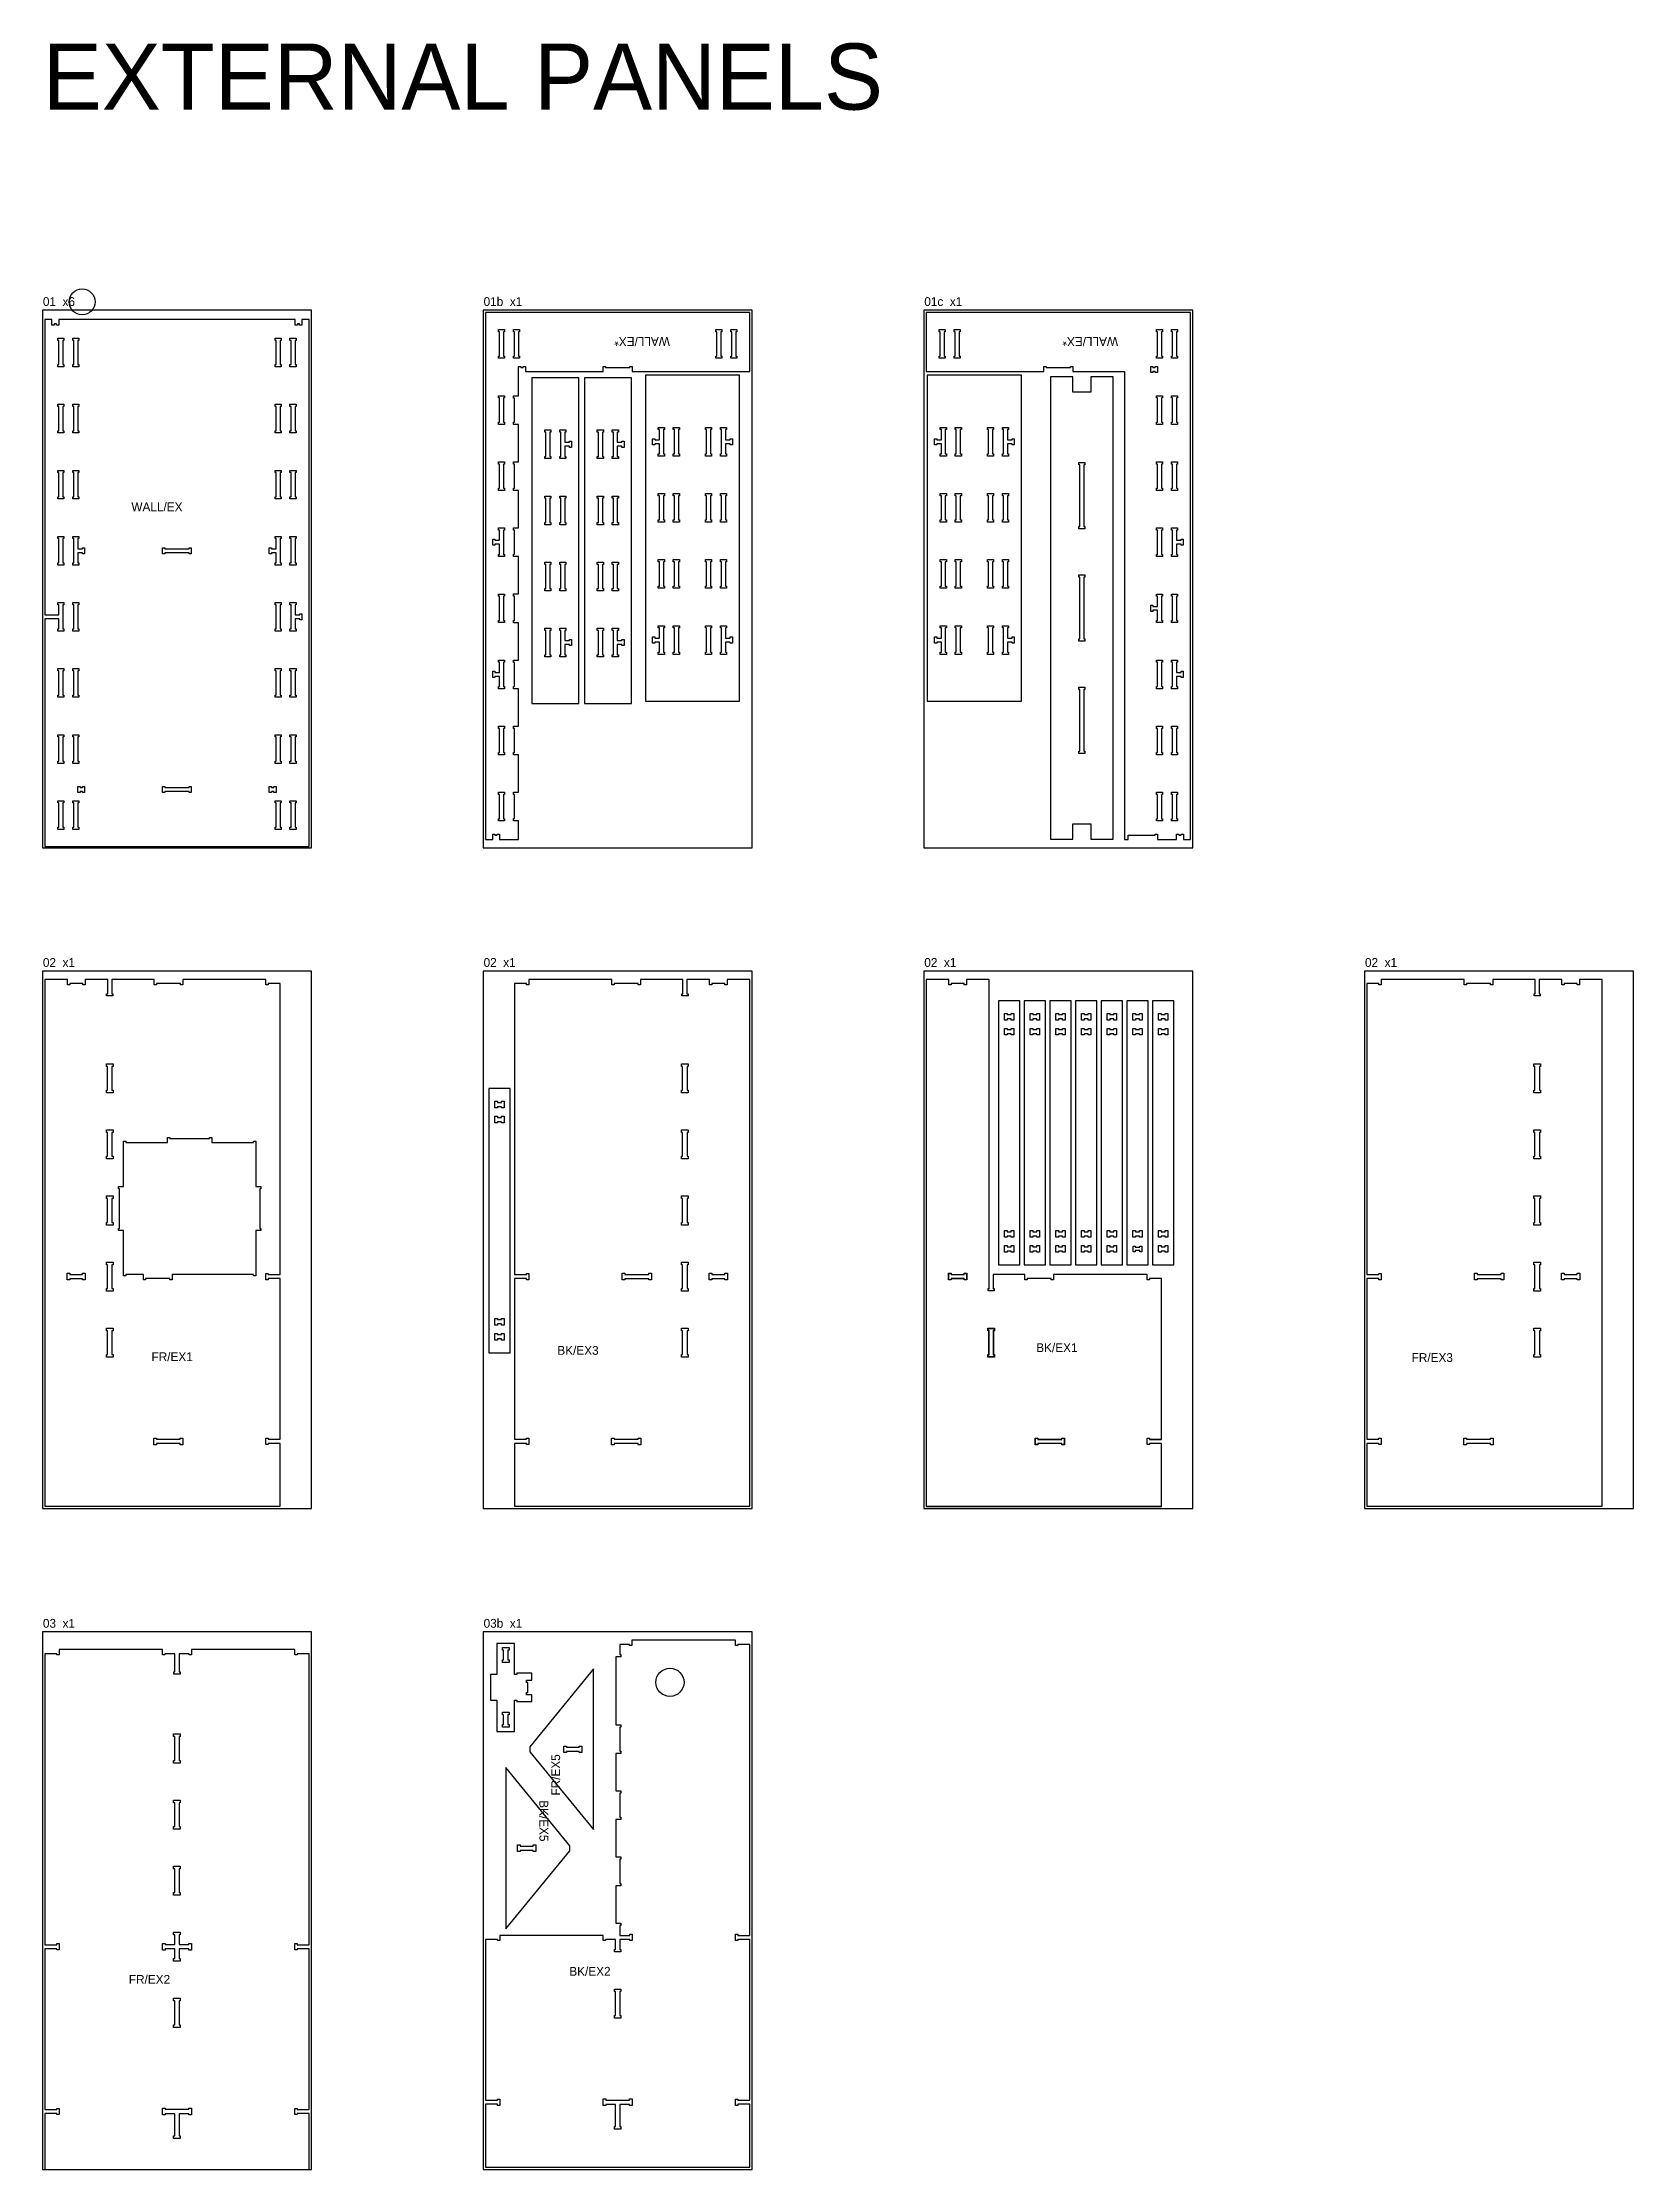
# Model space of a CAD drawing. Header units: inches. Extents: x -19170 to 42346, y 18707 to 54393.
# Drawn here: x 9126 to 16346, y 36707 to 46362 of the extents above; entities that cross this region are included whole.
import ezdxf

# ---------------------------------------------------------------- set-up
doc = ezdxf.new("R2010")
doc.units = ezdxf.units.IN
doc.header["$MEASUREMENT"] = 0
for name, color, linetype in [('0_SHEET_StructuralSheet 2440x1220x18', 1, 'CONTINUOUS'), ('1_3mmTOOL_2mmDEEP_CENTRE', 2, 'CONTINUOUS'), ('4_6mmTOOL_CUTTHROUGH_INSIDE', 4, 'CONTINUOUS'), ('5_6mmTOOL_CUTTHROUGH_OUTSIDE', 5, 'CONTINUOUS')]:
    doc.layers.add(name, color=color, linetype=linetype)

msp = doc.modelspace()

# ---------------------------------------------------------------- texts
at = {"layer": '0_SHEET_StructuralSheet 2440x1220x18', "attachment_point": 1}
for s, width, insert, char_height in [('EXTERNAL PANELS', 5572.915, (9127.6, 46357.3), 300), ('01  x6', 871.788, (9127.6, 45205.8), 40), ('01b  x1', 871.788, (11127.6, 45205.8), 40), ('01c  x1', 871.788, (13127.6, 45205.8), 40), ('02  x1', 871.788, (9127.6, 42205.8), 40), ('02  x1', 871.788, (11127.6, 42205.8), 40), ('02  x1', 871.788, (13127.6, 42205.8), 40), ('02  x1', 871.788, (15127.6, 42205.8), 40), ('03  x1', 871.788, (9127.6, 39205.8), 40), ('03b  x1', 871.788, (11127.6, 39205.8), 40)]:
    msp.add_mtext_dynamic_manual_height_columns(s, width=width, gutter_width=200, heights=[0], dxfattribs=dict(at, insert=insert, char_height=char_height))
at = {"layer": '1_3mmTOOL_2mmDEEP_CENTRE', "char_height": 40, "attachment_point": 1}
for s, insert, rotation in [('{\\W2.66864; }WALL/EX*', (12012.8, 44984.6), 180), ('{\\W2.66864; }WALL/EX*', (14046.7, 44984.6), 180), ('{\\W3.83531; }FR/EX5', (11434.9, 38347.1), 90), ('{\\W3.83531; }BK/EX5', (11421.1, 38439.8), 270)]:
    msp.add_mtext_dynamic_manual_height_columns(s, width=533.492, gutter_width=200, heights=[0], dxfattribs=dict(at, insert=insert, rotation=rotation))
for s, insert in [('{\\W3.16864; }WALL/EX', (9482.1, 44273.9)), ('{\\W4.00197; }BK/EX1', (13576.2, 40457.2)), ('{\\W4.00197; }FR/EX1', (9561, 40416)), ('{\\W3.83531; }BK/EX3', (11405.4, 40444.8)), ('{\\W3.83531; }FR/EX3', (15282.4, 40412.2)), ('{\\W3.83531; }FR/EX2', (9460.6, 37589.5)), ('{\\W3.83531; }BK/EX2', (11459.7, 37626))]:
    msp.add_mtext_dynamic_manual_height_columns(s, width=533.492, gutter_width=200, heights=[0], dxfattribs=dict(at, insert=insert))

# ---------------------------------------------------------------- linework, layer by layer
at = {"layer": '0_SHEET_StructuralSheet 2440x1220x18'}
for points in [[(9126, 45146.6), (9126, 42706.6), (10346, 42706.6), (10346, 45146.6)], [(11126, 45146.6), (11126, 42706.6), (12346, 42706.6), (12346, 45146.6)], [(13126, 45146.6), (13126, 42706.6), (14346, 42706.6), (14346, 45146.6)], [(9126, 42146.6), (9126, 39706.6), (10346, 39706.6), (10346, 42146.6)], [(11126, 42146.6), (11126, 39706.6), (12346, 39706.6), (12346, 42146.6)], [(13126, 42146.6), (13126, 39706.6), (14346, 39706.6), (14346, 42146.6)], [(15126, 42146.6), (15126, 39706.6), (16346, 39706.6), (16346, 42146.6)], [(9126, 39146.6), (9126, 36706.6), (10346, 36706.6), (10346, 39146.6)], [(11126, 39146.6), (11126, 36706.6), (12346, 36706.6), (12346, 39146.6)]]:
    msp.add_lwpolyline(points, close=True, dxfattribs=at)
at = {"layer": '0_SHEET_StructuralSheet 2440x1220x18', "color": 3}
msp.add_circle((9305.7, 45184.5), 58.8, dxfattribs=at)
at = {"layer": '4_6mmTOOL_CUTTHROUGH_INSIDE'}
for points in [[(9223, 44889.7), (9195, 44889.7), (9195, 44899.7), (9200, 44899.7), (9200, 45009.7), (9195, 45009.7), (9195, 45019.7), (9223, 45019.7), (9223, 45009.7), (9218, 45009.7), (9218, 44899.7), (9223, 44899.7)], [(9291, 44889.7), (9263, 44889.7), (9263, 44899.7), (9268, 44899.7), (9268, 45009.7), (9263, 45009.7), (9263, 45019.7), (9291, 45019.7), (9291, 45009.7), (9286, 45009.7), (9286, 44899.7), (9291, 44899.7)], [(10181, 44889.7), (10181, 44899.7), (10186, 44899.7), (10186, 45009.7), (10181, 45009.7), (10181, 45019.7), (10209, 45019.7), (10209, 45009.7), (10204, 45009.7), (10204, 44899.7), (10209, 44899.7), (10209, 44889.7)], [(10249, 44889.7), (10249, 44899.7), (10254, 44899.7), (10254, 45009.7), (10249, 45009.7), (10249, 45019.7), (10277, 45019.7), (10277, 45009.7), (10272, 45009.7), (10272, 44899.7), (10277, 44899.7), (10277, 44889.7)], [(11223, 45048.4), (11218, 45048.4), (11218, 44938.4), (11223, 44938.4), (11223, 44928.4), (11195, 44928.4), (11195, 44938.4), (11200, 44938.4), (11200, 45048.4), (11195, 45048.4), (11195, 45058.4), (11223, 45058.4)], [(11291, 45048.4), (11286, 45048.4), (11286, 44938.4), (11291, 44938.4), (11291, 44928.4), (11263, 44928.4), (11263, 44938.4), (11268, 44938.4), (11268, 45048.4), (11263, 45048.4), (11263, 45058.4), (11291, 45058.4)], [(12181, 45048.4), (12181, 45058.4), (12209, 45058.4), (12209, 45048.4), (12204, 45048.4), (12204, 44938.4), (12209, 44938.4), (12209, 44928.4), (12181, 44928.4), (12181, 44938.4), (12186, 44938.4), (12186, 45048.4)], [(12249, 45048.4), (12249, 45058.4), (12277, 45058.4), (12277, 45048.4), (12272, 45048.4), (12272, 44938.4), (12277, 44938.4), (12277, 44928.4), (12249, 44928.4), (12249, 44938.4), (12254, 44938.4), (12254, 45048.4)], [(13223, 45048.4), (13218, 45048.4), (13218, 44938.4), (13223, 44938.4), (13223, 44928.4), (13195, 44928.4), (13195, 44938.4), (13200, 44938.4), (13200, 45048.4), (13195, 45048.4), (13195, 45058.4), (13223, 45058.4)], [(13291, 45048.4), (13286, 45048.4), (13286, 44938.4), (13291, 44938.4), (13291, 44928.4), (13263, 44928.4), (13263, 44938.4), (13268, 44938.4), (13268, 45048.4), (13263, 45048.4), (13263, 45058.4), (13291, 45058.4)], [(14181, 45048.4), (14181, 45058.4), (14209, 45058.4), (14209, 45048.4), (14204, 45048.4), (14204, 44938.4), (14209, 44938.4), (14209, 44928.4), (14181, 44928.4), (14181, 44938.4), (14186, 44938.4), (14186, 45048.4)], [(14249, 45048.4), (14249, 45058.4), (14277, 45058.4), (14277, 45048.4), (14272, 45048.4), (14272, 44938.4), (14277, 44938.4), (14277, 44928.4), (14249, 44928.4), (14249, 44938.4), (14254, 44938.4), (14254, 45048.4)], [(14155, 44891.4), (14165, 44891.4), (14165, 44886.4), (14176, 44886.4), (14176, 44891.4), (14186, 44891.4), (14186, 44863.4), (14176, 44863.4), (14176, 44868.4), (14165, 44868.4), (14165, 44863.4), (14155, 44863.4)], [(9223, 44589.7), (9195, 44589.7), (9195, 44599.7), (9200, 44599.7), (9200, 44709.7), (9195, 44709.7), (9195, 44719.7), (9223, 44719.7), (9223, 44709.7), (9218, 44709.7), (9218, 44599.7), (9223, 44599.7)], [(9291, 44589.7), (9263, 44589.7), (9263, 44599.7), (9268, 44599.7), (9268, 44709.7), (9263, 44709.7), (9263, 44719.7), (9291, 44719.7), (9291, 44709.7), (9286, 44709.7), (9286, 44599.7), (9291, 44599.7)], [(10181, 44589.7), (10181, 44599.7), (10186, 44599.7), (10186, 44709.7), (10181, 44709.7), (10181, 44719.7), (10209, 44719.7), (10209, 44709.7), (10204, 44709.7), (10204, 44599.7), (10209, 44599.7), (10209, 44589.7)], [(10249, 44589.7), (10249, 44599.7), (10254, 44599.7), (10254, 44709.7), (10249, 44709.7), (10249, 44719.7), (10277, 44719.7), (10277, 44709.7), (10272, 44709.7), (10272, 44599.7), (10277, 44599.7), (10277, 44589.7)], [(11223, 44758.4), (11223, 44748.4), (11218, 44748.4), (11218, 44638.4), (11223, 44638.4), (11223, 44628.4), (11195, 44628.4), (11195, 44638.4), (11200, 44638.4), (11200, 44748.4), (11195, 44748.4), (11195, 44758.4)], [(14181, 44758.4), (14209, 44758.4), (14209, 44748.4), (14204, 44748.4), (14204, 44638.4), (14209, 44638.4), (14209, 44628.4), (14181, 44628.4), (14181, 44638.4), (14186, 44638.4), (14186, 44748.4), (14181, 44748.4)], [(14249, 44758.4), (14277, 44758.4), (14277, 44748.4), (14272, 44748.4), (14272, 44638.4), (14277, 44638.4), (14277, 44628.4), (14249, 44628.4), (14249, 44638.4), (14254, 44638.4), (14254, 44748.4), (14249, 44748.4)], [(11948.5, 44614.5), (11948.5, 44604.5), (11943.5, 44604.5), (11943.5, 44494.5), (11948.5, 44494.5), (11948.5, 44484.5), (11920.5, 44484.5), (11920.5, 44494.5), (11925.5, 44494.5), (11925.5, 44540.5), (11904.5, 44540.5), (11904.5, 44535.5), (11894.5, 44535.5), (11894.5, 44563.5), (11904.5, 44563.5), (11904.5, 44558.5), (11925.5, 44558.5), (11925.5, 44604.5), (11920.5, 44604.5), (11920.5, 44614.5)], [(12016.5, 44614.5), (12016.5, 44604.5), (12011.5, 44604.5), (12011.5, 44494.5), (12016.5, 44494.5), (12016.5, 44484.5), (11988.5, 44484.5), (11988.5, 44494.5), (11993.5, 44494.5), (11993.5, 44604.5), (11988.5, 44604.5), (11988.5, 44614.5)], [(12134.5, 44614.5), (12162.5, 44614.5), (12162.5, 44604.5), (12157.5, 44604.5), (12157.5, 44494.5), (12162.5, 44494.5), (12162.5, 44484.5), (12134.5, 44484.5), (12134.5, 44494.5), (12139.5, 44494.5), (12139.5, 44604.5), (12134.5, 44604.5)], [(12202.5, 44614.5), (12230.5, 44614.5), (12230.5, 44604.5), (12225.5, 44604.5), (12225.5, 44558.5), (12246.5, 44558.5), (12246.5, 44563.5), (12256.5, 44563.5), (12256.5, 44535.5), (12246.5, 44535.5), (12246.5, 44540.5), (12225.5, 44540.5), (12225.5, 44494.5), (12230.5, 44494.5), (12230.5, 44484.5), (12202.5, 44484.5), (12202.5, 44494.5), (12207.5, 44494.5), (12207.5, 44604.5), (12202.5, 44604.5)], [(13228, 44484.5), (13200, 44484.5), (13200, 44494.5), (13205, 44494.5), (13205, 44540.5), (13184, 44540.5), (13184, 44535.5), (13174, 44535.5), (13174, 44563.5), (13184, 44563.5), (13184, 44558.5), (13205, 44558.5), (13205, 44604.5), (13200, 44604.5), (13200, 44614.5), (13228, 44614.5), (13228, 44604.5), (13223, 44604.5), (13223, 44494.5), (13228, 44494.5)], [(13296, 44484.5), (13268, 44484.5), (13268, 44494.5), (13273, 44494.5), (13273, 44604.5), (13268, 44604.5), (13268, 44614.5), (13296, 44614.5), (13296, 44604.5), (13291, 44604.5), (13291, 44494.5), (13296, 44494.5)], [(13414, 44484.5), (13414, 44494.5), (13419, 44494.5), (13419, 44604.5), (13414, 44604.5), (13414, 44614.5), (13442, 44614.5), (13442, 44604.5), (13437, 44604.5), (13437, 44494.5), (13442, 44494.5), (13442, 44484.5)], [(13482, 44484.5), (13482, 44494.5), (13487, 44494.5), (13487, 44604.5), (13482, 44604.5), (13482, 44614.5), (13510, 44614.5), (13510, 44604.5), (13505, 44604.5), (13505, 44558.5), (13526, 44558.5), (13526, 44563.5), (13536, 44563.5), (13536, 44535.5), (13526, 44535.5), (13526, 44540.5), (13505, 44540.5), (13505, 44494.5), (13510, 44494.5), (13510, 44484.5)], [(11433.2, 44603), (11433.2, 44593), (11428.2, 44593), (11428.2, 44483), (11433.2, 44483), (11433.2, 44473), (11405.2, 44473), (11405.2, 44483), (11410.2, 44483), (11410.2, 44593), (11405.2, 44593), (11405.2, 44603)], [(11473.2, 44603), (11501.2, 44603), (11501.2, 44593), (11496.2, 44593), (11496.2, 44547), (11517.2, 44547), (11517.2, 44552), (11527.2, 44552), (11527.2, 44524), (11517.2, 44524), (11517.2, 44529), (11496.2, 44529), (11496.2, 44483), (11501.2, 44483), (11501.2, 44473), (11473.2, 44473), (11473.2, 44483), (11478.2, 44483), (11478.2, 44593), (11473.2, 44593)], [(11671.5, 44603), (11671.5, 44593), (11666.5, 44593), (11666.5, 44483), (11671.5, 44483), (11671.5, 44473), (11643.5, 44473), (11643.5, 44483), (11648.5, 44483), (11648.5, 44593), (11643.5, 44593), (11643.5, 44603)], [(11739.5, 44603), (11739.5, 44593), (11734.5, 44593), (11734.5, 44547), (11755.5, 44547), (11755.5, 44552), (11765.5, 44552), (11765.5, 44524), (11755.5, 44524), (11755.5, 44529), (11734.5, 44529), (11734.5, 44483), (11739.5, 44483), (11739.5, 44473), (11711.5, 44473), (11711.5, 44483), (11716.5, 44483), (11716.5, 44593), (11711.5, 44593), (11711.5, 44603)], [(9223, 44409.7), (9218, 44409.7), (9218, 44299.7), (9223, 44299.7), (9223, 44289.7), (9195, 44289.7), (9195, 44299.7), (9200, 44299.7), (9200, 44409.7), (9195, 44409.7), (9195, 44419.7), (9223, 44419.7)], [(9291, 44409.7), (9286, 44409.7), (9286, 44299.7), (9291, 44299.7), (9291, 44289.7), (9263, 44289.7), (9263, 44299.7), (9268, 44299.7), (9268, 44409.7), (9263, 44409.7), (9263, 44419.7), (9291, 44419.7)], [(10181, 44409.7), (10181, 44419.7), (10209, 44419.7), (10209, 44409.7), (10204, 44409.7), (10204, 44299.7), (10209, 44299.7), (10209, 44289.7), (10181, 44289.7), (10181, 44299.7), (10186, 44299.7), (10186, 44409.7)], [(10249, 44409.7), (10249, 44419.7), (10277, 44419.7), (10277, 44409.7), (10272, 44409.7), (10272, 44299.7), (10277, 44299.7), (10277, 44289.7), (10249, 44289.7), (10249, 44299.7), (10254, 44299.7), (10254, 44409.7)], [(11223, 44458.4), (11223, 44448.4), (11218, 44448.4), (11218, 44338.4), (11223, 44338.4), (11223, 44328.4), (11195, 44328.4), (11195, 44338.4), (11200, 44338.4), (11200, 44448.4), (11195, 44448.4), (11195, 44458.4)], [(13828.8, 44154.8), (13828.8, 44164.8), (13833.8, 44164.8), (13833.8, 44444.8), (13828.8, 44444.8), (13828.8, 44454.8), (13856.8, 44454.8), (13856.8, 44444.8), (13851.8, 44444.8), (13851.8, 44164.8), (13856.8, 44164.8), (13856.8, 44154.8)], [(14181, 44458.4), (14209, 44458.4), (14209, 44448.4), (14204, 44448.4), (14204, 44338.4), (14209, 44338.4), (14209, 44328.4), (14181, 44328.4), (14181, 44338.4), (14186, 44338.4), (14186, 44448.4), (14181, 44448.4)], [(14249, 44458.4), (14277, 44458.4), (14277, 44448.4), (14272, 44448.4), (14272, 44338.4), (14277, 44338.4), (14277, 44328.4), (14249, 44328.4), (14249, 44338.4), (14254, 44338.4), (14254, 44448.4), (14249, 44448.4)], [(11433.2, 44303), (11433.2, 44293), (11428.2, 44293), (11428.2, 44183), (11433.2, 44183), (11433.2, 44173), (11405.2, 44173), (11405.2, 44183), (11410.2, 44183), (11410.2, 44293), (11405.2, 44293), (11405.2, 44303)], [(11473.2, 44303), (11501.2, 44303), (11501.2, 44293), (11496.2, 44293), (11496.2, 44183), (11501.2, 44183), (11501.2, 44173), (11473.2, 44173), (11473.2, 44183), (11478.2, 44183), (11478.2, 44293), (11473.2, 44293)], [(11671.5, 44303), (11671.5, 44293), (11666.5, 44293), (11666.5, 44183), (11671.5, 44183), (11671.5, 44173), (11643.5, 44173), (11643.5, 44183), (11648.5, 44183), (11648.5, 44293), (11643.5, 44293), (11643.5, 44303)], [(11739.5, 44303), (11739.5, 44293), (11734.5, 44293), (11734.5, 44183), (11739.5, 44183), (11739.5, 44173), (11711.5, 44173), (11711.5, 44183), (11716.5, 44183), (11716.5, 44293), (11711.5, 44293), (11711.5, 44303)], [(11948.5, 44314.5), (11948.5, 44304.5), (11943.5, 44304.5), (11943.5, 44194.5), (11948.5, 44194.5), (11948.5, 44184.5), (11920.5, 44184.5), (11920.5, 44194.5), (11925.5, 44194.5), (11925.5, 44304.5), (11920.5, 44304.5), (11920.5, 44314.5)], [(12016.5, 44314.5), (12016.5, 44304.5), (12011.5, 44304.5), (12011.5, 44194.5), (12016.5, 44194.5), (12016.5, 44184.5), (11988.5, 44184.5), (11988.5, 44194.5), (11993.5, 44194.5), (11993.5, 44304.5), (11988.5, 44304.5), (11988.5, 44314.5)], [(12134.5, 44314.5), (12162.5, 44314.5), (12162.5, 44304.5), (12157.5, 44304.5), (12157.5, 44194.5), (12162.5, 44194.5), (12162.5, 44184.5), (12134.5, 44184.5), (12134.5, 44194.5), (12139.5, 44194.5), (12139.5, 44304.5), (12134.5, 44304.5)], [(12202.5, 44314.5), (12230.5, 44314.5), (12230.5, 44304.5), (12225.5, 44304.5), (12225.5, 44194.5), (12230.5, 44194.5), (12230.5, 44184.5), (12202.5, 44184.5), (12202.5, 44194.5), (12207.5, 44194.5), (12207.5, 44304.5), (12202.5, 44304.5)], [(13228, 44184.5), (13200, 44184.5), (13200, 44194.5), (13205, 44194.5), (13205, 44304.5), (13200, 44304.5), (13200, 44314.5), (13228, 44314.5), (13228, 44304.5), (13223, 44304.5), (13223, 44194.5), (13228, 44194.5)], [(13296, 44184.5), (13268, 44184.5), (13268, 44194.5), (13273, 44194.5), (13273, 44304.5), (13268, 44304.5), (13268, 44314.5), (13296, 44314.5), (13296, 44304.5), (13291, 44304.5), (13291, 44194.5), (13296, 44194.5)], [(13414, 44184.5), (13414, 44194.5), (13419, 44194.5), (13419, 44304.5), (13414, 44304.5), (13414, 44314.5), (13442, 44314.5), (13442, 44304.5), (13437, 44304.5), (13437, 44194.5), (13442, 44194.5), (13442, 44184.5)], [(13482, 44184.5), (13482, 44194.5), (13487, 44194.5), (13487, 44304.5), (13482, 44304.5), (13482, 44314.5), (13510, 44314.5), (13510, 44304.5), (13505, 44304.5), (13505, 44194.5), (13510, 44194.5), (13510, 44184.5)], [(11223, 44158.4), (11223, 44148.4), (11218, 44148.4), (11218, 44038.4), (11223, 44038.4), (11223, 44028.4), (11195, 44028.4), (11195, 44038.4), (11200, 44038.4), (11200, 44084.4), (11179, 44084.4), (11179, 44079.4), (11169, 44079.4), (11169, 44107.4), (11179, 44107.4), (11179, 44102.4), (11200, 44102.4), (11200, 44148.4), (11195, 44148.4), (11195, 44158.4)], [(14181, 44158.4), (14209, 44158.4), (14209, 44148.4), (14204, 44148.4), (14204, 44038.4), (14209, 44038.4), (14209, 44028.4), (14181, 44028.4), (14181, 44038.4), (14186, 44038.4), (14186, 44148.4), (14181, 44148.4)], [(14249, 44158.4), (14277, 44158.4), (14277, 44148.4), (14272, 44148.4), (14272, 44102.4), (14293, 44102.4), (14293, 44107.4), (14303, 44107.4), (14303, 44079.4), (14293, 44079.4), (14293, 44084.4), (14272, 44084.4), (14272, 44038.4), (14277, 44038.4), (14277, 44028.4), (14249, 44028.4), (14249, 44038.4), (14254, 44038.4), (14254, 44148.4), (14249, 44148.4)], [(9223, 44119.7), (9223, 44109.7), (9218, 44109.7), (9218, 43999.7), (9223, 43999.7), (9223, 43989.7), (9195, 43989.7), (9195, 43999.7), (9200, 43999.7), (9200, 44109.7), (9195, 44109.7), (9195, 44119.7)], [(9291, 44119.7), (9291, 44109.7), (9286, 44109.7), (9286, 44063.7), (9307, 44063.7), (9307, 44068.7), (9317, 44068.7), (9317, 44040.7), (9307, 44040.7), (9307, 44045.7), (9286, 44045.7), (9286, 43999.7), (9291, 43999.7), (9291, 43989.7), (9263, 43989.7), (9263, 43999.7), (9268, 43999.7), (9268, 44109.7), (9263, 44109.7), (9263, 44119.7)], [(9681, 44068.7), (9681, 44063.7), (9791, 44063.7), (9791, 44068.7), (9801, 44068.7), (9801, 44040.7), (9791, 44040.7), (9791, 44045.7), (9681, 44045.7), (9681, 44040.7), (9671, 44040.7), (9671, 44068.7)], [(10181, 44119.7), (10209, 44119.7), (10209, 44109.7), (10204, 44109.7), (10204, 43999.7), (10209, 43999.7), (10209, 43989.7), (10181, 43989.7), (10181, 43999.7), (10186, 43999.7), (10186, 44045.7), (10165, 44045.7), (10165, 44040.7), (10155, 44040.7), (10155, 44068.7), (10165, 44068.7), (10165, 44063.7), (10186, 44063.7), (10186, 44109.7), (10181, 44109.7)], [(10249, 44119.7), (10277, 44119.7), (10277, 44109.7), (10272, 44109.7), (10272, 43999.7), (10277, 43999.7), (10277, 43989.7), (10249, 43989.7), (10249, 43999.7), (10254, 43999.7), (10254, 44109.7), (10249, 44109.7)], [(11433.2, 44003), (11433.2, 43993), (11428.2, 43993), (11428.2, 43883), (11433.2, 43883), (11433.2, 43873), (11405.2, 43873), (11405.2, 43883), (11410.2, 43883), (11410.2, 43993), (11405.2, 43993), (11405.2, 44003)], [(11473.2, 44003), (11501.2, 44003), (11501.2, 43993), (11496.2, 43993), (11496.2, 43883), (11501.2, 43883), (11501.2, 43873), (11473.2, 43873), (11473.2, 43883), (11478.2, 43883), (11478.2, 43993), (11473.2, 43993)], [(11671.5, 44003), (11671.5, 43993), (11666.5, 43993), (11666.5, 43883), (11671.5, 43883), (11671.5, 43873), (11643.5, 43873), (11643.5, 43883), (11648.5, 43883), (11648.5, 43993), (11643.5, 43993), (11643.5, 44003)], [(11739.5, 44003), (11739.5, 43993), (11734.5, 43993), (11734.5, 43883), (11739.5, 43883), (11739.5, 43873), (11711.5, 43873), (11711.5, 43883), (11716.5, 43883), (11716.5, 43993), (11711.5, 43993), (11711.5, 44003)], [(11948.5, 44014.5), (11948.5, 44004.5), (11943.5, 44004.5), (11943.5, 43894.5), (11948.5, 43894.5), (11948.5, 43884.5), (11920.5, 43884.5), (11920.5, 43894.5), (11925.5, 43894.5), (11925.5, 44004.5), (11920.5, 44004.5), (11920.5, 44014.5)], [(12016.5, 44014.5), (12016.5, 44004.5), (12011.5, 44004.5), (12011.5, 43894.5), (12016.5, 43894.5), (12016.5, 43884.5), (11988.5, 43884.5), (11988.5, 43894.5), (11993.5, 43894.5), (11993.5, 44004.5), (11988.5, 44004.5), (11988.5, 44014.5)], [(12134.5, 44014.5), (12162.5, 44014.5), (12162.5, 44004.5), (12157.5, 44004.5), (12157.5, 43894.5), (12162.5, 43894.5), (12162.5, 43884.5), (12134.5, 43884.5), (12134.5, 43894.5), (12139.5, 43894.5), (12139.5, 44004.5), (12134.5, 44004.5)], [(12202.5, 44014.5), (12230.5, 44014.5), (12230.5, 44004.5), (12225.5, 44004.5), (12225.5, 43894.5), (12230.5, 43894.5), (12230.5, 43884.5), (12202.5, 43884.5), (12202.5, 43894.5), (12207.5, 43894.5), (12207.5, 44004.5), (12202.5, 44004.5)], [(13228, 44014.5), (13228, 44004.5), (13223, 44004.5), (13223, 43894.5), (13228, 43894.5), (13228, 43884.5), (13200, 43884.5), (13200, 43894.5), (13205, 43894.5), (13205, 44004.5), (13200, 44004.5), (13200, 44014.5)], [(13296, 44014.5), (13296, 44004.5), (13291, 44004.5), (13291, 43894.5), (13296, 43894.5), (13296, 43884.5), (13268, 43884.5), (13268, 43894.5), (13273, 43894.5), (13273, 44004.5), (13268, 44004.5), (13268, 44014.5)], [(13414, 44014.5), (13442, 44014.5), (13442, 44004.5), (13437, 44004.5), (13437, 43894.5), (13442, 43894.5), (13442, 43884.5), (13414, 43884.5), (13414, 43894.5), (13419, 43894.5), (13419, 44004.5), (13414, 44004.5)], [(13482, 44014.5), (13510, 44014.5), (13510, 44004.5), (13505, 44004.5), (13505, 43894.5), (13510, 43894.5), (13510, 43884.5), (13482, 43884.5), (13482, 43894.5), (13487, 43894.5), (13487, 44004.5), (13482, 44004.5)], [(13828.8, 43944.8), (13856.8, 43944.8), (13856.8, 43934.8), (13851.8, 43934.8), (13851.8, 43654.8), (13856.8, 43654.8), (13856.8, 43644.8), (13828.8, 43644.8), (13828.8, 43654.8), (13833.8, 43654.8), (13833.8, 43934.8), (13828.8, 43934.8)], [(11223, 43858.4), (11223, 43848.4), (11218, 43848.4), (11218, 43738.4), (11223, 43738.4), (11223, 43728.4), (11195, 43728.4), (11195, 43738.4), (11200, 43738.4), (11200, 43848.4), (11195, 43848.4), (11195, 43858.4)], [(14181, 43858.4), (14209, 43858.4), (14209, 43848.4), (14204, 43848.4), (14204, 43738.4), (14209, 43738.4), (14209, 43728.4), (14181, 43728.4), (14181, 43738.4), (14186, 43738.4), (14186, 43784.4), (14165, 43784.4), (14165, 43779.4), (14155, 43779.4), (14155, 43807.4), (14165, 43807.4), (14165, 43802.4), (14186, 43802.4), (14186, 43848.4), (14181, 43848.4)], [(14249, 43858.4), (14277, 43858.4), (14277, 43848.4), (14272, 43848.4), (14272, 43738.4), (14277, 43738.4), (14277, 43728.4), (14249, 43728.4), (14249, 43738.4), (14254, 43738.4), (14254, 43848.4), (14249, 43848.4)], [(9291, 43819.7), (9291, 43809.7), (9286, 43809.7), (9286, 43699.7), (9291, 43699.7), (9291, 43689.7), (9263, 43689.7), (9263, 43699.7), (9268, 43699.7), (9268, 43809.7), (9263, 43809.7), (9263, 43819.7)], [(10181, 43819.7), (10209, 43819.7), (10209, 43809.7), (10204, 43809.7), (10204, 43699.7), (10209, 43699.7), (10209, 43689.7), (10181, 43689.7), (10181, 43699.7), (10186, 43699.7), (10186, 43809.7), (10181, 43809.7)], [(10249, 43819.7), (10277, 43819.7), (10277, 43809.7), (10272, 43809.7), (10272, 43763.7), (10293, 43763.7), (10293, 43768.7), (10303, 43768.7), (10303, 43740.7), (10293, 43740.7), (10293, 43745.7), (10272, 43745.7), (10272, 43699.7), (10277, 43699.7), (10277, 43689.7), (10249, 43689.7), (10249, 43699.7), (10254, 43699.7), (10254, 43809.7), (10249, 43809.7)], [(11433.2, 43703), (11433.2, 43693), (11428.2, 43693), (11428.2, 43583), (11433.2, 43583), (11433.2, 43573), (11405.2, 43573), (11405.2, 43583), (11410.2, 43583), (11410.2, 43693), (11405.2, 43693), (11405.2, 43703)], [(11473.2, 43703), (11501.2, 43703), (11501.2, 43693), (11496.2, 43693), (11496.2, 43647), (11517.2, 43647), (11517.2, 43652), (11527.2, 43652), (11527.2, 43624), (11517.2, 43624), (11517.2, 43629), (11496.2, 43629), (11496.2, 43583), (11501.2, 43583), (11501.2, 43573), (11473.2, 43573), (11473.2, 43583), (11478.2, 43583), (11478.2, 43693), (11473.2, 43693)], [(11671.5, 43703), (11671.5, 43693), (11666.5, 43693), (11666.5, 43583), (11671.5, 43583), (11671.5, 43573), (11643.5, 43573), (11643.5, 43583), (11648.5, 43583), (11648.5, 43693), (11643.5, 43693), (11643.5, 43703)], [(11739.5, 43703), (11739.5, 43693), (11734.5, 43693), (11734.5, 43647), (11755.5, 43647), (11755.5, 43652), (11765.5, 43652), (11765.5, 43624), (11755.5, 43624), (11755.5, 43629), (11734.5, 43629), (11734.5, 43583), (11739.5, 43583), (11739.5, 43573), (11711.5, 43573), (11711.5, 43583), (11716.5, 43583), (11716.5, 43693), (11711.5, 43693), (11711.5, 43703)], [(11948.5, 43714.5), (11948.5, 43704.5), (11943.5, 43704.5), (11943.5, 43594.5), (11948.5, 43594.5), (11948.5, 43584.5), (11920.5, 43584.5), (11920.5, 43594.5), (11925.5, 43594.5), (11925.5, 43640.5), (11904.5, 43640.5), (11904.5, 43635.5), (11894.5, 43635.5), (11894.5, 43663.5), (11904.5, 43663.5), (11904.5, 43658.5), (11925.5, 43658.5), (11925.5, 43704.5), (11920.5, 43704.5), (11920.5, 43714.5)], [(12016.5, 43714.5), (12016.5, 43704.5), (12011.5, 43704.5), (12011.5, 43594.5), (12016.5, 43594.5), (12016.5, 43584.5), (11988.5, 43584.5), (11988.5, 43594.5), (11993.5, 43594.5), (11993.5, 43704.5), (11988.5, 43704.5), (11988.5, 43714.5)], [(12134.5, 43714.5), (12162.5, 43714.5), (12162.5, 43704.5), (12157.5, 43704.5), (12157.5, 43594.5), (12162.5, 43594.5), (12162.5, 43584.5), (12134.5, 43584.5), (12134.5, 43594.5), (12139.5, 43594.5), (12139.5, 43704.5), (12134.5, 43704.5)], [(12202.5, 43714.5), (12230.5, 43714.5), (12230.5, 43704.5), (12225.5, 43704.5), (12225.5, 43658.5), (12246.5, 43658.5), (12246.5, 43663.5), (12256.5, 43663.5), (12256.5, 43635.5), (12246.5, 43635.5), (12246.5, 43640.5), (12225.5, 43640.5), (12225.5, 43594.5), (12230.5, 43594.5), (12230.5, 43584.5), (12202.5, 43584.5), (12202.5, 43594.5), (12207.5, 43594.5), (12207.5, 43704.5), (12202.5, 43704.5)], [(13228, 43714.5), (13228, 43704.5), (13223, 43704.5), (13223, 43594.5), (13228, 43594.5), (13228, 43584.5), (13200, 43584.5), (13200, 43594.5), (13205, 43594.5), (13205, 43640.5), (13184, 43640.5), (13184, 43635.5), (13174, 43635.5), (13174, 43663.5), (13184, 43663.5), (13184, 43658.5), (13205, 43658.5), (13205, 43704.5), (13200, 43704.5), (13200, 43714.5)], [(13296, 43714.5), (13296, 43704.5), (13291, 43704.5), (13291, 43594.5), (13296, 43594.5), (13296, 43584.5), (13268, 43584.5), (13268, 43594.5), (13273, 43594.5), (13273, 43704.5), (13268, 43704.5), (13268, 43714.5)], [(13414, 43714.5), (13442, 43714.5), (13442, 43704.5), (13437, 43704.5), (13437, 43594.5), (13442, 43594.5), (13442, 43584.5), (13414, 43584.5), (13414, 43594.5), (13419, 43594.5), (13419, 43704.5), (13414, 43704.5)], [(13482, 43714.5), (13510, 43714.5), (13510, 43704.5), (13505, 43704.5), (13505, 43658.5), (13526, 43658.5), (13526, 43663.5), (13536, 43663.5), (13536, 43635.5), (13526, 43635.5), (13526, 43640.5), (13505, 43640.5), (13505, 43594.5), (13510, 43594.5), (13510, 43584.5), (13482, 43584.5), (13482, 43594.5), (13487, 43594.5), (13487, 43704.5), (13482, 43704.5)], [(11223, 43558.4), (11223, 43548.4), (11218, 43548.4), (11218, 43438.4), (11223, 43438.4), (11223, 43428.4), (11195, 43428.4), (11195, 43438.4), (11200, 43438.4), (11200, 43484.4), (11179, 43484.4), (11179, 43479.4), (11169, 43479.4), (11169, 43507.4), (11179, 43507.4), (11179, 43502.4), (11200, 43502.4), (11200, 43548.4), (11195, 43548.4), (11195, 43558.4)], [(14181, 43558.4), (14209, 43558.4), (14209, 43548.4), (14204, 43548.4), (14204, 43438.4), (14209, 43438.4), (14209, 43428.4), (14181, 43428.4), (14181, 43438.4), (14186, 43438.4), (14186, 43548.4), (14181, 43548.4)], [(14249, 43558.4), (14277, 43558.4), (14277, 43548.4), (14272, 43548.4), (14272, 43502.4), (14293, 43502.4), (14293, 43507.4), (14303, 43507.4), (14303, 43479.4), (14293, 43479.4), (14293, 43484.4), (14272, 43484.4), (14272, 43438.4), (14277, 43438.4), (14277, 43428.4), (14249, 43428.4), (14249, 43438.4), (14254, 43438.4), (14254, 43548.4), (14249, 43548.4)], [(9223, 43519.7), (9223, 43509.7), (9218, 43509.7), (9218, 43399.7), (9223, 43399.7), (9223, 43389.7), (9195, 43389.7), (9195, 43399.7), (9200, 43399.7), (9200, 43509.7), (9195, 43509.7), (9195, 43519.7)], [(9291, 43519.7), (9291, 43509.7), (9286, 43509.7), (9286, 43399.7), (9291, 43399.7), (9291, 43389.7), (9263, 43389.7), (9263, 43399.7), (9268, 43399.7), (9268, 43509.7), (9263, 43509.7), (9263, 43519.7)], [(10181, 43519.7), (10209, 43519.7), (10209, 43509.7), (10204, 43509.7), (10204, 43399.7), (10209, 43399.7), (10209, 43389.7), (10181, 43389.7), (10181, 43399.7), (10186, 43399.7), (10186, 43509.7), (10181, 43509.7)], [(10249, 43519.7), (10277, 43519.7), (10277, 43509.7), (10272, 43509.7), (10272, 43399.7), (10277, 43399.7), (10277, 43389.7), (10249, 43389.7), (10249, 43399.7), (10254, 43399.7), (10254, 43509.7), (10249, 43509.7)], [(13828.8, 43434.8), (13856.8, 43434.8), (13856.8, 43424.8), (13851.8, 43424.8), (13851.8, 43144.8), (13856.8, 43144.8), (13856.8, 43134.8), (13828.8, 43134.8), (13828.8, 43144.8), (13833.8, 43144.8), (13833.8, 43424.8), (13828.8, 43424.8)], [(11223, 43258.4), (11223, 43248.4), (11218, 43248.4), (11218, 43138.4), (11223, 43138.4), (11223, 43128.4), (11195, 43128.4), (11195, 43138.4), (11200, 43138.4), (11200, 43248.4), (11195, 43248.4), (11195, 43258.4)], [(14181, 43258.4), (14209, 43258.4), (14209, 43248.4), (14204, 43248.4), (14204, 43138.4), (14209, 43138.4), (14209, 43128.4), (14181, 43128.4), (14181, 43138.4), (14186, 43138.4), (14186, 43248.4), (14181, 43248.4)], [(14249, 43258.4), (14277, 43258.4), (14277, 43248.4), (14272, 43248.4), (14272, 43138.4), (14277, 43138.4), (14277, 43128.4), (14249, 43128.4), (14249, 43138.4), (14254, 43138.4), (14254, 43248.4), (14249, 43248.4)], [(9223, 43219.7), (9223, 43209.7), (9218, 43209.7), (9218, 43099.7), (9223, 43099.7), (9223, 43089.7), (9195, 43089.7), (9195, 43099.7), (9200, 43099.7), (9200, 43209.7), (9195, 43209.7), (9195, 43219.7)], [(9291, 43219.7), (9291, 43209.7), (9286, 43209.7), (9286, 43099.7), (9291, 43099.7), (9291, 43089.7), (9263, 43089.7), (9263, 43099.7), (9268, 43099.7), (9268, 43209.7), (9263, 43209.7), (9263, 43219.7)], [(10181, 43219.7), (10209, 43219.7), (10209, 43209.7), (10204, 43209.7), (10204, 43099.7), (10209, 43099.7), (10209, 43089.7), (10181, 43089.7), (10181, 43099.7), (10186, 43099.7), (10186, 43209.7), (10181, 43209.7)], [(10249, 43219.7), (10277, 43219.7), (10277, 43209.7), (10272, 43209.7), (10272, 43099.7), (10277, 43099.7), (10277, 43089.7), (10249, 43089.7), (10249, 43099.7), (10254, 43099.7), (10254, 43209.7), (10249, 43209.7)], [(9317, 42984.7), (9317, 42956.7), (9307, 42956.7), (9307, 42961.7), (9296, 42961.7), (9296, 42956.7), (9286, 42956.7), (9286, 42984.7), (9296, 42984.7), (9296, 42979.7), (9307, 42979.7), (9307, 42984.7)], [(9681, 42984.7), (9681, 42979.7), (9791, 42979.7), (9791, 42984.7), (9801, 42984.7), (9801, 42956.7), (9791, 42956.7), (9791, 42961.7), (9681, 42961.7), (9681, 42956.7), (9671, 42956.7), (9671, 42984.7)], [(10155, 42984.7), (10165, 42984.7), (10165, 42979.7), (10176, 42979.7), (10176, 42984.7), (10186, 42984.7), (10186, 42956.7), (10176, 42956.7), (10176, 42961.7), (10165, 42961.7), (10165, 42956.7), (10155, 42956.7)], [(9223, 42919.7), (9223, 42909.7), (9218, 42909.7), (9218, 42799.7), (9223, 42799.7), (9223, 42789.7), (9195, 42789.7), (9195, 42799.7), (9200, 42799.7), (9200, 42909.7), (9195, 42909.7), (9195, 42919.7)], [(9291, 42919.7), (9291, 42909.7), (9286, 42909.7), (9286, 42799.7), (9291, 42799.7), (9291, 42789.7), (9263, 42789.7), (9263, 42799.7), (9268, 42799.7), (9268, 42909.7), (9263, 42909.7), (9263, 42919.7)], [(10181, 42919.7), (10209, 42919.7), (10209, 42909.7), (10204, 42909.7), (10204, 42799.7), (10209, 42799.7), (10209, 42789.7), (10181, 42789.7), (10181, 42799.7), (10186, 42799.7), (10186, 42909.7), (10181, 42909.7)], [(10249, 42919.7), (10277, 42919.7), (10277, 42909.7), (10272, 42909.7), (10272, 42799.7), (10277, 42799.7), (10277, 42789.7), (10249, 42789.7), (10249, 42799.7), (10254, 42799.7), (10254, 42909.7), (10249, 42909.7)], [(11223, 42958.4), (11223, 42948.4), (11218, 42948.4), (11218, 42838.4), (11223, 42838.4), (11223, 42828.4), (11195, 42828.4), (11195, 42838.4), (11200, 42838.4), (11200, 42948.4), (11195, 42948.4), (11195, 42958.4)], [(14181, 42958.4), (14209, 42958.4), (14209, 42948.4), (14204, 42948.4), (14204, 42838.4), (14209, 42838.4), (14209, 42828.4), (14181, 42828.4), (14181, 42838.4), (14186, 42838.4), (14186, 42948.4), (14181, 42948.4)], [(14249, 42958.4), (14277, 42958.4), (14277, 42948.4), (14272, 42948.4), (14272, 42838.4), (14277, 42838.4), (14277, 42828.4), (14249, 42828.4), (14249, 42838.4), (14254, 42838.4), (14254, 42948.4), (14249, 42948.4)], [(13522.6, 41924.5), (13521.6, 41924.5), (13521.6, 41929.5), (13503.6, 41929.5), (13503.6, 41924.5), (13492.6, 41924.5), (13491.6, 41924.5), (13491.6, 41954.5), (13492.6, 41954.5), (13503.6, 41954.5), (13503.6, 41949.5), (13521.6, 41949.5), (13521.6, 41954.5), (13522.6, 41954.5), (13533.6, 41954.5), (13533.6, 41924.5)], [(13608.1, 41924.5), (13608.1, 41954.5), (13609.2, 41954.5), (13620.1, 41954.5), (13620.1, 41949.5), (13638.1, 41949.5), (13638.1, 41954.5), (13639.2, 41954.5), (13650.1, 41954.5), (13650.1, 41924.5), (13639.2, 41924.5), (13638.1, 41924.5), (13638.1, 41929.5), (13620.1, 41929.5), (13620.1, 41924.5), (13609.2, 41924.5)], [(13725.7, 41924.5), (13724.7, 41924.5), (13724.7, 41954.5), (13725.7, 41954.5), (13736.7, 41954.5), (13736.7, 41949.5), (13754.7, 41949.5), (13754.7, 41954.5), (13755.7, 41954.5), (13766.7, 41954.5), (13766.7, 41924.5), (13755.7, 41924.5), (13754.7, 41924.5), (13754.7, 41929.5), (13736.7, 41929.5), (13736.7, 41924.5)], [(13883.2, 41924.5), (13872.2, 41924.5), (13871.2, 41924.5), (13871.2, 41929.5), (13853.2, 41929.5), (13853.2, 41924.5), (13842.2, 41924.5), (13841.2, 41924.5), (13841.2, 41954.5), (13842.2, 41954.5), (13853.2, 41954.5), (13853.2, 41949.5), (13871.2, 41949.5), (13871.2, 41954.5), (13872.2, 41954.5), (13883.2, 41954.5)], [(13987.7, 41924.5), (13987.7, 41929.5), (13969.7, 41929.5), (13969.7, 41924.5), (13958.8, 41924.5), (13957.7, 41924.5), (13957.7, 41954.5), (13958.8, 41954.5), (13969.7, 41954.5), (13969.7, 41949.5), (13987.7, 41949.5), (13987.7, 41954.5), (13988.8, 41954.5), (13999.7, 41954.5), (13999.7, 41924.5), (13988.8, 41924.5)], [(14086.3, 41924.5), (14075.3, 41924.5), (14074.3, 41924.5), (14074.3, 41954.5), (14075.3, 41954.5), (14086.3, 41954.5), (14086.3, 41949.5), (14104.3, 41949.5), (14104.3, 41954.5), (14105.3, 41954.5), (14116.3, 41954.5), (14116.3, 41924.5), (14105.3, 41924.5), (14104.3, 41924.5), (14104.3, 41929.5), (14086.3, 41929.5)], [(14220.8, 41924.5), (14220.8, 41929.5), (14202.8, 41929.5), (14202.8, 41924.5), (14191.9, 41924.5), (14190.8, 41924.5), (14190.8, 41954.5), (14191.9, 41954.5), (14202.8, 41954.5), (14202.8, 41949.5), (14220.8, 41949.5), (14220.8, 41954.5), (14221.9, 41954.5), (14232.8, 41954.5), (14232.8, 41924.5), (14221.9, 41924.5)], [(13522.6, 41856.5), (13521.6, 41856.5), (13521.6, 41861.5), (13503.6, 41861.5), (13503.6, 41856.5), (13492.6, 41856.5), (13491.6, 41856.5), (13491.6, 41886.5), (13503.6, 41886.5), (13503.6, 41881.5), (13521.6, 41881.5), (13521.6, 41886.5), (13522.6, 41886.5), (13533.6, 41886.5), (13533.6, 41856.5)], [(13608.1, 41856.5), (13608.1, 41886.5), (13620.1, 41886.5), (13620.1, 41881.5), (13638.1, 41881.5), (13638.1, 41886.5), (13639.2, 41886.5), (13650.1, 41886.5), (13650.1, 41856.5), (13639.2, 41856.5), (13638.1, 41856.5), (13638.1, 41861.5), (13620.1, 41861.5), (13620.1, 41856.5), (13609.2, 41856.5)], [(13725.7, 41856.5), (13724.7, 41856.5), (13724.7, 41886.5), (13736.7, 41886.5), (13736.7, 41881.5), (13754.7, 41881.5), (13754.7, 41886.5), (13755.7, 41886.5), (13766.7, 41886.5), (13766.7, 41856.5), (13755.7, 41856.5), (13754.7, 41856.5), (13754.7, 41861.5), (13736.7, 41861.5), (13736.7, 41856.5)], [(13883.2, 41856.5), (13872.2, 41856.5), (13871.2, 41856.5), (13871.2, 41861.5), (13853.2, 41861.5), (13853.2, 41856.5), (13842.2, 41856.5), (13841.2, 41856.5), (13841.2, 41886.5), (13853.2, 41886.5), (13853.2, 41881.5), (13871.2, 41881.5), (13871.2, 41886.5), (13872.2, 41886.5), (13883.2, 41886.5)], [(13987.7, 41856.5), (13987.7, 41861.5), (13969.7, 41861.5), (13969.7, 41856.5), (13958.8, 41856.5), (13957.7, 41856.5), (13957.7, 41886.5), (13969.7, 41886.5), (13969.7, 41881.5), (13987.7, 41881.5), (13987.7, 41886.5), (13988.8, 41886.5), (13999.7, 41886.5), (13999.7, 41856.5), (13988.8, 41856.5)], [(14086.3, 41856.5), (14075.3, 41856.5), (14074.3, 41856.5), (14074.3, 41886.5), (14086.3, 41886.5), (14086.3, 41881.5), (14104.3, 41881.5), (14104.3, 41886.5), (14105.3, 41886.5), (14116.3, 41886.5), (14116.3, 41856.5), (14105.3, 41856.5), (14104.3, 41856.5), (14104.3, 41861.5), (14086.3, 41861.5)], [(14220.8, 41856.5), (14220.8, 41861.5), (14202.8, 41861.5), (14202.8, 41856.5), (14191.9, 41856.5), (14190.8, 41856.5), (14190.8, 41886.5), (14202.8, 41886.5), (14202.8, 41881.5), (14220.8, 41881.5), (14220.8, 41886.5), (14221.9, 41886.5), (14232.8, 41886.5), (14232.8, 41856.5), (14221.9, 41856.5)], [(9446, 41593.8), (9416, 41593.8), (9416, 41605.8), (9421, 41605.8), (9421, 41713.8), (9416, 41713.8), (9416, 41725.8), (9446, 41725.8), (9446, 41713.8), (9441, 41713.8), (9441, 41605.8), (9446, 41605.8)], [(12026, 41593.8), (12026, 41605.8), (12031, 41605.8), (12031, 41713.8), (12026, 41713.8), (12026, 41725.8), (12056, 41725.8), (12056, 41713.8), (12051, 41713.8), (12051, 41605.8), (12056, 41605.8), (12056, 41593.8)], [(15894, 41593.8), (15894, 41605.8), (15899, 41605.8), (15899, 41713.8), (15894, 41713.8), (15894, 41725.8), (15924, 41725.8), (15924, 41713.8), (15919, 41713.8), (15919, 41605.8), (15924, 41605.8), (15924, 41593.8)], [(11179.3, 41525.6), (11178.3, 41525.6), (11178.3, 41555.6), (11179.3, 41555.6), (11190.3, 41555.6), (11190.3, 41550.6), (11208.3, 41550.6), (11208.3, 41555.6), (11209.3, 41555.6), (11220.3, 41555.6), (11220.3, 41525.6), (11209.3, 41525.6), (11208.3, 41525.6), (11208.3, 41530.6), (11190.3, 41530.6), (11190.3, 41525.6)], [(9446, 41293.8), (9416, 41293.8), (9416, 41305.8), (9421, 41305.8), (9421, 41413.8), (9416, 41413.8), (9416, 41425.8), (9446, 41425.8), (9446, 41413.8), (9441, 41413.8), (9441, 41305.8), (9446, 41305.8)], [(11179.3, 41457.6), (11178.3, 41457.6), (11178.3, 41487.6), (11190.3, 41487.6), (11190.3, 41482.6), (11208.3, 41482.6), (11208.3, 41487.6), (11209.3, 41487.6), (11220.3, 41487.6), (11220.3, 41457.6), (11209.3, 41457.6), (11208.3, 41457.6), (11208.3, 41462.6), (11190.3, 41462.6), (11190.3, 41457.6)], [(12026, 41293.8), (12026, 41305.8), (12031, 41305.8), (12031, 41413.8), (12026, 41413.8), (12026, 41425.8), (12056, 41425.8), (12056, 41413.8), (12051, 41413.8), (12051, 41305.8), (12056, 41305.8), (12056, 41293.8)], [(15894, 41293.8), (15894, 41305.8), (15899, 41305.8), (15899, 41413.8), (15894, 41413.8), (15894, 41425.8), (15924, 41425.8), (15924, 41413.8), (15919, 41413.8), (15919, 41305.8), (15924, 41305.8), (15924, 41293.8)], [(9583.8, 40745.8), (9583.8, 40768.8), (9503.6, 40768.8), (9503.6, 40763.8), (9493.6, 40763.8), (9493.6, 40968.8), (9470.6, 40968.8), (9470.6, 40978.8), (9475.6, 40978.8), (9475.6, 41158.8), (9470.6, 41158.8), (9470.6, 41168.8), (9493.6, 41168.8), (9493.6, 41373.8), (9503.6, 41373.8), (9503.6, 41368.8), (9693.6, 41368.8), (9693.6, 41391.8), (9703.6, 41391.8), (9703.6, 41386.8), (9883.6, 41386.8), (9883.6, 41391.8), (9893.6, 41391.8), (9893.6, 41368.8), (10083.6, 41368.8), (10083.6, 41373.8), (10093.6, 41373.8), (10093.6, 41168.8), (10116.6, 41168.8), (10116.6, 41158.8), (10111.6, 41158.8), (10111.6, 40978.8), (10116.6, 40978.8), (10116.6, 40968.8), (10093.6, 40968.8), (10093.6, 40763.8), (10083.6, 40763.8), (10083.6, 40768.8), (9713.8, 40768.8), (9713.8, 40745.8), (9703.8, 40745.8), (9703.8, 40750.8), (9593.8, 40750.8), (9593.8, 40745.8)], [(9446, 40993.8), (9416, 40993.8), (9416, 41005.8), (9421, 41005.8), (9421, 41113.8), (9416, 41113.8), (9416, 41125.8), (9446, 41125.8), (9446, 41113.8), (9441, 41113.8), (9441, 41005.8), (9446, 41005.8)], [(12026, 40993.8), (12026, 41005.8), (12031, 41005.8), (12031, 41113.8), (12026, 41113.8), (12026, 41125.8), (12056, 41125.8), (12056, 41113.8), (12051, 41113.8), (12051, 41005.8), (12056, 41005.8), (12056, 40993.8)], [(15894, 40993.8), (15894, 41005.8), (15899, 41005.8), (15899, 41113.8), (15894, 41113.8), (15894, 41125.8), (15924, 41125.8), (15924, 41113.8), (15919, 41113.8), (15919, 41005.8), (15924, 41005.8), (15924, 40993.8)], [(13533.6, 40968.5), (13533.6, 40938.5), (13522.6, 40938.5), (13521.6, 40938.5), (13521.6, 40943.5), (13503.6, 40943.5), (13503.6, 40938.5), (13492.6, 40938.5), (13491.6, 40938.5), (13491.6, 40968.5), (13492.6, 40968.5), (13503.6, 40968.5), (13503.6, 40963.5), (13521.6, 40963.5), (13521.6, 40968.5), (13522.6, 40968.5)], [(13608.1, 40968.5), (13609.2, 40968.5), (13620.1, 40968.5), (13620.1, 40963.5), (13638.1, 40963.5), (13638.1, 40968.5), (13639.2, 40968.5), (13650.1, 40968.5), (13650.1, 40938.5), (13639.2, 40938.5), (13638.1, 40938.5), (13638.1, 40943.5), (13620.1, 40943.5), (13620.1, 40938.5), (13609.2, 40938.5), (13608.1, 40938.5)], [(13736.7, 40968.5), (13736.7, 40963.5), (13754.7, 40963.5), (13754.7, 40968.5), (13755.7, 40968.5), (13766.7, 40968.5), (13766.7, 40938.5), (13755.7, 40938.5), (13754.7, 40938.5), (13754.7, 40943.5), (13736.7, 40943.5), (13736.7, 40938.5), (13725.7, 40938.5), (13724.7, 40938.5), (13724.7, 40968.5), (13725.7, 40968.5)], [(13883.2, 40968.5), (13883.2, 40938.5), (13872.2, 40938.5), (13871.2, 40938.5), (13871.2, 40943.5), (13853.2, 40943.5), (13853.2, 40938.5), (13842.2, 40938.5), (13841.2, 40938.5), (13841.2, 40968.5), (13842.2, 40968.5), (13853.2, 40968.5), (13853.2, 40963.5), (13871.2, 40963.5), (13871.2, 40968.5), (13872.2, 40968.5)], [(13987.7, 40968.5), (13988.8, 40968.5), (13999.7, 40968.5), (13999.7, 40938.5), (13988.8, 40938.5), (13987.7, 40938.5), (13987.7, 40943.5), (13969.7, 40943.5), (13969.7, 40938.5), (13958.8, 40938.5), (13957.7, 40938.5), (13957.7, 40968.5), (13958.8, 40968.5), (13969.7, 40968.5), (13969.7, 40963.5), (13987.7, 40963.5)], [(14086.3, 40968.5), (14086.3, 40963.5), (14104.3, 40963.5), (14104.3, 40968.5), (14105.3, 40968.5), (14116.3, 40968.5), (14116.3, 40938.5), (14105.3, 40938.5), (14104.3, 40938.5), (14104.3, 40943.5), (14086.3, 40943.5), (14086.3, 40938.5), (14075.3, 40938.5), (14074.3, 40938.5), (14074.3, 40968.5), (14075.3, 40968.5)], [(14220.8, 40968.5), (14221.9, 40968.5), (14232.8, 40968.5), (14232.8, 40938.5), (14221.9, 40938.5), (14220.8, 40938.5), (14220.8, 40943.5), (14202.8, 40943.5), (14202.8, 40938.5), (14191.9, 40938.5), (14190.8, 40938.5), (14190.8, 40968.5), (14191.9, 40968.5), (14202.8, 40968.5), (14202.8, 40963.5), (14220.8, 40963.5)], [(13533.6, 40900.5), (13533.6, 40870.5), (13522.6, 40870.5), (13521.6, 40870.5), (13521.6, 40875.5), (13503.6, 40875.5), (13503.6, 40870.5), (13492.6, 40870.5), (13491.6, 40870.5), (13491.6, 40900.5), (13492.6, 40900.5), (13503.6, 40900.5), (13503.6, 40895.5), (13521.6, 40895.5), (13521.6, 40900.5), (13522.6, 40900.5)], [(13608.1, 40900.5), (13609.2, 40900.5), (13620.1, 40900.5), (13620.1, 40895.5), (13638.1, 40895.5), (13638.1, 40900.5), (13639.2, 40900.5), (13650.1, 40900.5), (13650.1, 40870.5), (13639.2, 40870.5), (13638.1, 40870.5), (13638.1, 40875.5), (13620.1, 40875.5), (13620.1, 40870.5), (13609.2, 40870.5), (13608.1, 40870.5)], [(13736.7, 40900.5), (13736.7, 40895.5), (13754.7, 40895.5), (13754.7, 40900.5), (13755.7, 40900.5), (13766.7, 40900.5), (13766.7, 40870.5), (13755.7, 40870.5), (13754.7, 40870.5), (13754.7, 40875.5), (13736.7, 40875.5), (13736.7, 40870.5), (13725.7, 40870.5), (13724.7, 40870.5), (13724.7, 40900.5), (13725.7, 40900.5)], [(13883.2, 40900.5), (13883.2, 40870.5), (13872.2, 40870.5), (13871.2, 40870.5), (13871.2, 40875.5), (13853.2, 40875.5), (13853.2, 40870.5), (13842.2, 40870.5), (13841.2, 40870.5), (13841.2, 40900.5), (13842.2, 40900.5), (13853.2, 40900.5), (13853.2, 40895.5), (13871.2, 40895.5), (13871.2, 40900.5), (13872.2, 40900.5)], [(13999.7, 40900.5), (13999.7, 40870.5), (13988.8, 40870.5), (13987.7, 40870.5), (13987.7, 40875.5), (13969.7, 40875.5), (13969.7, 40870.5), (13958.8, 40870.5), (13957.7, 40870.5), (13957.7, 40900.5), (13958.8, 40900.5), (13969.7, 40900.5), (13969.7, 40895.5), (13987.7, 40895.5), (13987.7, 40900.5), (13988.8, 40900.5)], [(14084.3, 40898.5), (14084.3, 40893.5), (14106.3, 40893.5), (14106.3, 40898.5), (14114.3, 40898.5), (14114.3, 40872.5), (14106.3, 40872.5), (14106.3, 40877.5), (14084.3, 40877.5), (14084.3, 40872.5), (14076.3, 40872.5), (14076.3, 40898.5)], [(14220.8, 40900.5), (14221.9, 40900.5), (14232.8, 40900.5), (14232.8, 40870.5), (14221.9, 40870.5), (14220.8, 40870.5), (14220.8, 40875.5), (14202.8, 40875.5), (14202.8, 40870.5), (14191.9, 40870.5), (14190.8, 40870.5), (14190.8, 40900.5), (14191.9, 40900.5), (14202.8, 40900.5), (14202.8, 40895.5), (14220.8, 40895.5)], [(9320, 40744.8), (9308, 40744.8), (9308, 40749.8), (9250, 40749.8), (9250, 40744.8), (9238, 40744.8), (9238, 40774.8), (9250, 40774.8), (9250, 40769.8), (9308, 40769.8), (9308, 40774.8), (9320, 40774.8)], [(9446, 40693.8), (9416, 40693.8), (9416, 40705.8), (9421, 40705.8), (9421, 40813.8), (9416, 40813.8), (9416, 40825.8), (9446, 40825.8), (9446, 40813.8), (9441, 40813.8), (9441, 40705.8), (9446, 40705.8)], [(11757.2, 40774.8), (11769.2, 40774.8), (11769.2, 40769.8), (11877.2, 40769.8), (11877.2, 40774.8), (11889.2, 40774.8), (11889.2, 40744.8), (11877.2, 40744.8), (11877.2, 40749.8), (11769.2, 40749.8), (11769.2, 40744.8), (11757.2, 40744.8)], [(12026, 40825.8), (12056, 40825.8), (12056, 40813.8), (12051, 40813.8), (12051, 40705.8), (12056, 40705.8), (12056, 40693.8), (12026, 40693.8), (12026, 40705.8), (12031, 40705.8), (12031, 40813.8), (12026, 40813.8)], [(12152, 40774.8), (12164, 40774.8), (12164, 40769.8), (12222, 40769.8), (12222, 40774.8), (12234, 40774.8), (12234, 40744.8), (12222, 40744.8), (12222, 40749.8), (12164, 40749.8), (12164, 40744.8), (12152, 40744.8)], [(13320, 40744.8), (13308, 40744.8), (13308, 40749.8), (13250, 40749.8), (13250, 40744.8), (13238, 40744.8), (13238, 40774.8), (13250, 40774.8), (13250, 40769.8), (13308, 40769.8), (13308, 40774.8), (13320, 40774.8)], [(13319, 40745.8), (13309, 40745.8), (13309, 40750.8), (13249, 40750.8), (13249, 40745.8), (13239, 40745.8), (13239, 40773.8), (13249, 40773.8), (13249, 40768.8), (13309, 40768.8), (13309, 40773.8), (13319, 40773.8)], [(15625.2, 40774.8), (15637.2, 40774.8), (15637.2, 40769.8), (15745.2, 40769.8), (15745.2, 40774.8), (15757.2, 40774.8), (15757.2, 40744.8), (15745.2, 40744.8), (15745.2, 40749.8), (15637.2, 40749.8), (15637.2, 40744.8), (15625.2, 40744.8)], [(15894, 40825.8), (15924, 40825.8), (15924, 40813.8), (15919, 40813.8), (15919, 40705.8), (15924, 40705.8), (15924, 40693.8), (15894, 40693.8), (15894, 40705.8), (15899, 40705.8), (15899, 40813.8), (15894, 40813.8)], [(16020, 40774.8), (16032, 40774.8), (16032, 40769.8), (16090, 40769.8), (16090, 40774.8), (16102, 40774.8), (16102, 40744.8), (16090, 40744.8), (16090, 40749.8), (16032, 40749.8), (16032, 40744.8), (16020, 40744.8)], [(11190.3, 40569.6), (11190.3, 40564.6), (11208.3, 40564.6), (11208.3, 40569.6), (11209.3, 40569.6), (11220.3, 40569.6), (11220.3, 40539.6), (11209.3, 40539.6), (11208.3, 40539.6), (11208.3, 40544.6), (11190.3, 40544.6), (11190.3, 40539.6), (11179.3, 40539.6), (11178.3, 40539.6), (11178.3, 40569.6), (11179.3, 40569.6)], [(9446, 40393.8), (9416, 40393.8), (9416, 40405.8), (9421, 40405.8), (9421, 40513.8), (9416, 40513.8), (9416, 40525.8), (9446, 40525.8), (9446, 40513.8), (9441, 40513.8), (9441, 40405.8), (9446, 40405.8)], [(11190.3, 40501.6), (11190.3, 40496.6), (11208.3, 40496.6), (11208.3, 40501.6), (11209.3, 40501.6), (11220.3, 40501.6), (11220.3, 40471.6), (11209.3, 40471.6), (11208.3, 40471.6), (11208.3, 40476.6), (11190.3, 40476.6), (11190.3, 40471.6), (11179.3, 40471.6), (11178.3, 40471.6), (11178.3, 40501.6), (11179.3, 40501.6)], [(12026, 40525.8), (12056, 40525.8), (12056, 40513.8), (12051, 40513.8), (12051, 40405.8), (12056, 40405.8), (12056, 40393.8), (12026, 40393.8), (12026, 40405.8), (12031, 40405.8), (12031, 40513.8), (12026, 40513.8)], [(13446, 40393.8), (13416, 40393.8), (13416, 40405.8), (13421, 40405.8), (13421, 40513.8), (13416, 40513.8), (13416, 40525.8), (13446, 40525.8), (13446, 40513.8), (13441, 40513.8), (13441, 40405.8), (13446, 40405.8)], [(13445, 40514.8), (13440, 40514.8), (13440, 40404.8), (13445, 40404.8), (13445, 40394.8), (13417, 40394.8), (13417, 40404.8), (13422, 40404.8), (13422, 40514.8), (13417, 40514.8), (13417, 40524.8), (13445, 40524.8)], [(15894, 40525.8), (15924, 40525.8), (15924, 40513.8), (15919, 40513.8), (15919, 40405.8), (15924, 40405.8), (15924, 40393.8), (15894, 40393.8), (15894, 40405.8), (15899, 40405.8), (15899, 40513.8), (15894, 40513.8)], [(9631.3, 40026.8), (9643.3, 40026.8), (9643.3, 40021.8), (9751.3, 40021.8), (9751.3, 40026.8), (9763.3, 40026.8), (9763.3, 39996.8), (9751.3, 39996.8), (9751.3, 40001.8), (9643.3, 40001.8), (9643.3, 39996.8), (9631.3, 39996.8)], [(11708.7, 40026.8), (11720.7, 40026.8), (11720.7, 40021.8), (11828.7, 40021.8), (11828.7, 40026.8), (11840.7, 40026.8), (11840.7, 39996.8), (11828.7, 39996.8), (11828.7, 40001.8), (11720.7, 40001.8), (11720.7, 39996.8), (11708.7, 39996.8)], [(13643.3, 40026.8), (13643.3, 40021.8), (13751.3, 40021.8), (13751.3, 40026.8), (13763.3, 40026.8), (13763.3, 39996.8), (13751.3, 39996.8), (13751.3, 40001.8), (13643.3, 40001.8), (13643.3, 39996.8), (13631.3, 39996.8), (13631.3, 40026.8)], [(13642.3, 40025.8), (13642.3, 40020.8), (13752.3, 40020.8), (13752.3, 40025.8), (13762.3, 40025.8), (13762.3, 39997.8), (13752.3, 39997.8), (13752.3, 40002.8), (13642.3, 40002.8), (13642.3, 39997.8), (13632.3, 39997.8), (13632.3, 40025.8)], [(15576.7, 40026.8), (15588.7, 40026.8), (15588.7, 40021.8), (15696.7, 40021.8), (15696.7, 40026.8), (15708.7, 40026.8), (15708.7, 39996.8), (15696.7, 39996.8), (15696.7, 40001.8), (15588.7, 40001.8), (15588.7, 39996.8), (15576.7, 39996.8)], [(11213.1, 39008.2), (11213.1, 39020.2), (11218.1, 39020.2), (11218.1, 39064.2), (11213.1, 39064.2), (11213.1, 39076.2), (11243.1, 39076.2), (11243.1, 39064.2), (11238.1, 39064.2), (11238.1, 39020.2), (11243.1, 39020.2), (11243.1, 39008.2)], [(11243.1, 38782.2), (11243.1, 38770.2), (11238.1, 38770.2), (11238.1, 38726.2), (11243.1, 38726.2), (11243.1, 38714.2), (11213.1, 38714.2), (11213.1, 38726.2), (11218.1, 38726.2), (11218.1, 38770.2), (11213.1, 38770.2), (11213.1, 38782.2)], [(9721, 38551.6), (9721, 38563.6), (9726, 38563.6), (9726, 38671.6), (9721, 38671.6), (9721, 38683.6), (9751, 38683.6), (9751, 38671.6), (9746, 38671.6), (9746, 38563.6), (9751, 38563.6), (9751, 38551.6)], [(11503.5, 38628.9), (11503.5, 38623.9), (11561.5, 38623.9), (11561.5, 38628.9), (11573.5, 38628.9), (11573.5, 38598.9), (11561.5, 38598.9), (11561.5, 38603.9), (11503.5, 38603.9), (11503.5, 38598.9), (11491.5, 38598.9), (11491.5, 38628.9)], [(9721, 38251.6), (9721, 38263.6), (9726, 38263.6), (9726, 38371.6), (9721, 38371.6), (9721, 38383.6), (9751, 38383.6), (9751, 38371.6), (9746, 38371.6), (9746, 38263.6), (9751, 38263.6), (9751, 38251.6)], [(11294.1, 38179.6), (11294.1, 38174.6), (11352.1, 38174.6), (11352.1, 38179.6), (11364.1, 38179.6), (11364.1, 38149.6), (11352.1, 38149.6), (11352.1, 38154.6), (11294.1, 38154.6), (11294.1, 38149.6), (11282.1, 38149.6), (11282.1, 38179.6)], [(9721, 37951.6), (9721, 37963.6), (9726, 37963.6), (9726, 38071.6), (9721, 38071.6), (9721, 38083.6), (9751, 38083.6), (9751, 38071.6), (9746, 38071.6), (9746, 37963.6), (9751, 37963.6), (9751, 37951.6)], [(9670, 37732.6), (9682, 37732.6), (9682, 37727.6), (9726, 37727.6), (9726, 37771.6), (9721, 37771.6), (9721, 37783.6), (9751, 37783.6), (9751, 37771.6), (9746, 37771.6), (9746, 37727.6), (9790, 37727.6), (9790, 37732.6), (9802, 37732.6), (9802, 37702.6), (9790, 37702.6), (9790, 37707.6), (9746, 37707.6), (9746, 37663.6), (9751, 37663.6), (9751, 37651.6), (9721, 37651.6), (9721, 37663.6), (9726, 37663.6), (9726, 37707.6), (9682, 37707.6), (9682, 37702.6), (9670, 37702.6)], [(9721, 37483.6), (9751, 37483.6), (9751, 37471.6), (9746, 37471.6), (9746, 37363.6), (9751, 37363.6), (9751, 37351.6), (9721, 37351.6), (9721, 37363.6), (9726, 37363.6), (9726, 37471.6), (9721, 37471.6)], [(11751, 37525.8), (11751, 37513.8), (11746, 37513.8), (11746, 37405.8), (11751, 37405.8), (11751, 37393.8), (11721, 37393.8), (11721, 37405.8), (11726, 37405.8), (11726, 37513.8), (11721, 37513.8), (11721, 37525.8)], [(9670, 36984.6), (9682, 36984.6), (9682, 36979.6), (9790, 36979.6), (9790, 36984.6), (9802, 36984.6), (9802, 36954.6), (9790, 36954.6), (9790, 36959.6), (9746, 36959.6), (9746, 36859.6), (9751, 36859.6), (9751, 36847.6), (9721, 36847.6), (9721, 36859.6), (9726, 36859.6), (9726, 36959.6), (9682, 36959.6), (9682, 36954.6), (9670, 36954.6)], [(11802, 37026.8), (11802, 36996.8), (11790, 36996.8), (11790, 37001.8), (11746, 37001.8), (11746, 36901.8), (11751, 36901.8), (11751, 36889.8), (11721, 36889.8), (11721, 36901.8), (11726, 36901.8), (11726, 37001.8), (11682, 37001.8), (11682, 36996.8), (11670, 36996.8), (11670, 37026.8), (11682, 37026.8), (11682, 37021.8), (11790, 37021.8), (11790, 37026.8)]]:
    msp.add_lwpolyline(points, close=True, dxfattribs=at)
msp.add_circle((11973.3, 38917.9), 64, dxfattribs=at)
at = {"layer": '5_6mmTOOL_CUTTHROUGH_OUTSIDE'}
for points in [[(10335.8, 45103.8), (10303.3, 45103.8), (10303.3, 45079.5), (10292.8, 45079.5), (10292.8, 45084.5), (10282.3, 45084.5), (10282.3, 45079.5), (10271.8, 45079.5), (10271.8, 45103.8), (9200.3, 45103.8), (9200.3, 45079.5), (9189.8, 45079.5), (9189.8, 45084.5), (9179.3, 45084.5), (9179.3, 45079.5), (9168.8, 45079.5), (9168.8, 45103.8), (9136.3, 45103.8), (9136.3, 43764), (9199.8, 43764), (9199.8, 43809.5), (9194.8, 43809.5), (9194.8, 43820), (9223.3, 43820), (9223.3, 43809.5), (9218.3, 43809.5), (9218.3, 43700), (9223.3, 43700), (9223.3, 43689.5), (9194.8, 43689.5), (9194.8, 43700), (9199.8, 43700), (9199.8, 43745.5), (9136.3, 43745.5), (9136.3, 42711.8), (10335.8, 42711.8)], [(12335.8, 45136.4), (11136.3, 45136.4), (11136.3, 42744.3), (11168.8, 42744.3), (11168.8, 42768.6), (11179.3, 42768.6), (11179.3, 42763.6), (11189.8, 42763.6), (11189.8, 42768.6), (11200.3, 42768.6), (11200.3, 42744.3), (11285.8, 42744.3), (11285.8, 42828.1), (11262.8, 42828.1), (11262.8, 42838.6), (11267.8, 42838.6), (11267.8, 42948.1), (11262.8, 42948.1), (11262.8, 42958.6), (11285.8, 42958.6), (11285.8, 43128.1), (11262.8, 43128.1), (11262.8, 43138.6), (11267.8, 43138.6), (11267.8, 43248.1), (11262.8, 43248.1), (11262.8, 43258.6), (11285.8, 43258.6), (11285.8, 43428.1), (11262.8, 43428.1), (11262.8, 43438.6), (11267.8, 43438.6), (11267.8, 43548.1), (11262.8, 43548.1), (11262.8, 43558.6), (11285.8, 43558.6), (11285.8, 43728.1), (11262.8, 43728.1), (11262.8, 43738.6), (11267.8, 43738.6), (11267.8, 43848.1), (11262.8, 43848.1), (11262.8, 43858.6), (11285.8, 43858.6), (11285.8, 44028.1), (11262.8, 44028.1), (11262.8, 44038.6), (11267.8, 44038.6), (11267.8, 44148.1), (11262.8, 44148.1), (11262.8, 44158.6), (11285.8, 44158.6), (11285.8, 44328.1), (11262.8, 44328.1), (11262.8, 44338.6), (11267.8, 44338.6), (11267.8, 44448.1), (11262.8, 44448.1), (11262.8, 44458.6), (11285.8, 44458.6), (11285.8, 44628.1), (11262.8, 44628.1), (11262.8, 44638.6), (11267.8, 44638.6), (11267.8, 44748.1), (11262.8, 44748.1), (11262.8, 44758.6), (11285.8, 44758.6), (11285.8, 44891.6), (11296.3, 44891.6), (11296.3, 44886.6), (11306.8, 44886.6), (11306.8, 44891.6), (11317.3, 44891.6), (11317.3, 44868.6), (11670.8, 44868.6), (11670.8, 44891.6), (11681.3, 44891.6), (11681.3, 44886.6), (11790.8, 44886.6), (11790.8, 44891.6), (11801.3, 44891.6), (11801.3, 44868.6), (12335.8, 44868.6)], [(14335.8, 45136.3), (13136.3, 45136.3), (13136.3, 44868.6), (13670.8, 44868.6), (13670.8, 44891.6), (13681.3, 44891.6), (13681.3, 44886.6), (13790.8, 44886.6), (13790.8, 44891.6), (13801.3, 44891.6), (13801.3, 44868.6), (14036.3, 44868.6), (14036.3, 42744.3), (14052.8, 42744.3), (14052.8, 42763.6), (14175.8, 42763.6), (14175.8, 42768.6), (14186.3, 42768.6), (14186.3, 42744.3), (14271.8, 42744.3), (14271.8, 42768.6), (14282.3, 42768.6), (14282.3, 42763.6), (14292.8, 42763.6), (14292.8, 42768.6), (14303.3, 42768.6), (14303.3, 42744.3), (14335.8, 42744.3)], [(11560, 44840.3), (11346.5, 44840.3), (11346.5, 43360.8), (11560, 43360.8)], [(11798.3, 44840.3), (11584.8, 44840.3), (11584.8, 43360.8), (11798.3, 43360.8)], [(12289.3, 44851.8), (11861.8, 44851.8), (11861.8, 43372.3), (12289.3, 43372.3)], [(13568.8, 44851.8), (13141.3, 44851.8), (13141.3, 43372.3), (13568.8, 43372.3)], [(13985.5, 44844.6), (13883, 44844.6), (13883, 44774.6), (13802.5, 44774.6), (13802.5, 44844.6), (13700, 44844.6), (13700, 42745.1), (13802.5, 42745.1), (13802.5, 42815.1), (13883, 42815.1), (13883, 42745.1), (13985.5, 42745.1)], [(10203.8, 40750.6), (10149.3, 40750.6), (10149.3, 40745.6), (10138.8, 40745.6), (10138.8, 40774.1), (10149.3, 40774.1), (10149.3, 40769.1), (10203.8, 40769.1), (10203.8, 42089.6), (10149.3, 42089.6), (10149.3, 42084.6), (10138.8, 42084.6), (10138.8, 42108.9), (9762.5, 42108.9), (9762.5, 42084.6), (9752, 42084.6), (9752, 42089.6), (9642.5, 42089.6), (9642.5, 42084.6), (9632, 42084.6), (9632, 42108.9), (9440.3, 42108.9), (9440.3, 42044.1), (9445.3, 42044.1), (9445.3, 42033.6), (9416.8, 42033.6), (9416.8, 42044.1), (9421.8, 42044.1), (9421.8, 42108.9), (9319.3, 42108.9), (9319.3, 42084.6), (9308.8, 42084.6), (9308.8, 42089.6), (9249.3, 42089.6), (9249.3, 42084.6), (9238.8, 42084.6), (9238.8, 42108.9), (9136.3, 42108.9), (9136.3, 39716.9), (10203.8, 39716.9), (10203.8, 40002.6), (10149.3, 40002.6), (10149.3, 39997.6), (10138.8, 39997.6), (10138.8, 40026.1), (10149.3, 40026.1), (10149.3, 40021.1), (10203.8, 40021.1)], [(12335.8, 42108.9), (12233.3, 42108.9), (12233.3, 42084.6), (12222.8, 42084.6), (12222.8, 42089.6), (12163.3, 42089.6), (12163.3, 42084.6), (12152.8, 42084.6), (12152.8, 42108.9), (12050.3, 42108.9), (12050.3, 42044.1), (12055.3, 42044.1), (12055.3, 42033.6), (12026.8, 42033.6), (12026.8, 42044.1), (12031.8, 42044.1), (12031.8, 42108.9), (11840, 42108.9), (11840, 42084.6), (11829.5, 42084.6), (11829.5, 42089.6), (11720, 42089.6), (11720, 42084.6), (11709.5, 42084.6), (11709.5, 42108.9), (11333.3, 42108.9), (11333.3, 42084.6), (11322.8, 42084.6), (11322.8, 42089.6), (11268.3, 42089.6), (11268.3, 40769.1), (11322.8, 40769.1), (11322.8, 40774.1), (11333.3, 40774.1), (11333.3, 40745.6), (11322.8, 40745.6), (11322.8, 40750.6), (11268.3, 40750.6), (11268.3, 40021.1), (11322.8, 40021.1), (11322.8, 40026.1), (11333.3, 40026.1), (11333.3, 39997.6), (11322.8, 39997.6), (11322.8, 40002.6), (11268.3, 40002.6), (11268.3, 39716.9), (12335.8, 39716.9)], [(14204, 40750.8), (14149, 40750.8), (14149, 40745.8), (14139, 40745.8), (14139, 40768.8), (13713.8, 40768.8), (13713.8, 40745.8), (13703.8, 40745.8), (13703.8, 40750.8), (13593.8, 40750.8), (13593.8, 40745.8), (13583.8, 40745.8), (13583.8, 40768.8), (13440, 40768.8), (13440, 40704.8), (13445, 40704.8), (13445, 40694.8), (13417, 40694.8), (13417, 40704.8), (13422, 40704.8), (13422, 42109.1), (13319, 42109.1), (13319, 42084.8), (13309, 42084.8), (13309, 42089.8), (13249, 42089.8), (13249, 42084.8), (13239, 42084.8), (13239, 42109.1), (13136, 42109.1), (13136, 39716.6), (14204, 39716.6), (14204, 40002.8), (14149, 40002.8), (14149, 39997.8), (14139, 39997.8), (14139, 40025.8), (14149, 40025.8), (14149, 40020.8), (14204, 40020.8)], [(14203.8, 40750.6), (14149.3, 40750.6), (14149.3, 40745.6), (14138.8, 40745.6), (14138.8, 40768.6), (13714, 40768.6), (13714, 40745.6), (13703.5, 40745.6), (13703.5, 40750.6), (13594, 40750.6), (13594, 40745.6), (13583.5, 40745.6), (13583.5, 40768.6), (13440.3, 40768.6), (13440.3, 40705.1), (13445.3, 40705.1), (13445.3, 40694.6), (13416.8, 40694.6), (13416.8, 40705.1), (13421.8, 40705.1), (13421.8, 42108.9), (13319.3, 42108.9), (13319.3, 42084.6), (13308.8, 42084.6), (13308.8, 42089.6), (13249.3, 42089.6), (13249.3, 42084.6), (13238.8, 42084.6), (13238.8, 42108.9), (13136.3, 42108.9), (13136.3, 39716.9), (14203.8, 39716.9), (14203.8, 40002.6), (14149.3, 40002.6), (14149.3, 39997.6), (14138.8, 39997.6), (14138.8, 40026.1), (14149.3, 40026.1), (14149.3, 40021.1), (14203.8, 40021.1)], [(16203.8, 42108.9), (16101.3, 42108.9), (16101.3, 42084.6), (16090.8, 42084.6), (16090.8, 42089.6), (16031.3, 42089.6), (16031.3, 42084.6), (16020.8, 42084.6), (16020.8, 42108.9), (15918.3, 42108.9), (15918.3, 42044.1), (15923.3, 42044.1), (15923.3, 42033.6), (15894.8, 42033.6), (15894.8, 42044.1), (15899.8, 42044.1), (15899.8, 42108.9), (15708, 42108.9), (15708, 42084.6), (15697.5, 42084.6), (15697.5, 42089.6), (15588, 42089.6), (15588, 42084.6), (15577.5, 42084.6), (15577.5, 42108.9), (15201.3, 42108.9), (15201.3, 42084.6), (15190.8, 42084.6), (15190.8, 42089.6), (15136.3, 42089.6), (15136.3, 40769.1), (15190.8, 40769.1), (15190.8, 40774.1), (15201.3, 40774.1), (15201.3, 40745.6), (15190.8, 40745.6), (15190.8, 40750.6), (15136.3, 40750.6), (15136.3, 40021.1), (15190.8, 40021.1), (15190.8, 40026.1), (15201.3, 40026.1), (15201.3, 39997.6), (15190.8, 39997.6), (15190.8, 40002.6), (15136.3, 40002.6), (15136.3, 39716.9), (16203.8, 39716.9)], [(13560.6, 42012.3), (13464.6, 42012.3), (13464.6, 40812.8), (13560.6, 40812.8)], [(13677.2, 42012.3), (13581.1, 42012.3), (13581.1, 40812.8), (13677.2, 40812.8)], [(13793.7, 42012.3), (13697.7, 42012.3), (13697.7, 40812.8), (13793.7, 40812.8)], [(13910.2, 42012.3), (13814.2, 42012.3), (13814.2, 40812.8), (13910.2, 40812.8)], [(14026.8, 42012.3), (13930.7, 42012.3), (13930.7, 40812.8), (14026.8, 40812.8)], [(14143.3, 42012.3), (14047.3, 42012.3), (14047.3, 40812.8), (14143.3, 40812.8)], [(14259.8, 42012.3), (14163.8, 42012.3), (14163.8, 40812.8), (14259.8, 40812.8)], [(11247.5, 41613.6), (11151, 41613.6), (11151, 40413.6), (11247.5, 40413.6)], [(12335.8, 39089.6), (12280.7, 39089.6), (12280.7, 39084.6), (12270.2, 39084.6), (12270.2, 39108.9), (11801, 39108.9), (11801, 39084.6), (11790.5, 39084.6), (11790.5, 39089.6), (11745.3, 39089.6), (11745.3, 39044.1), (11750.3, 39044.1), (11750.3, 39033.6), (11727.3, 39033.6), (11727.3, 38725.1), (11750.3, 38725.1), (11750.3, 38714.6), (11745.3, 38714.6), (11745.3, 38605.1), (11750.3, 38605.1), (11750.3, 38594.6), (11727.3, 38594.6), (11727.3, 38425.1), (11750.3, 38425.1), (11750.3, 38414.6), (11745.3, 38414.6), (11745.3, 38305.1), (11750.3, 38305.1), (11750.3, 38294.6), (11727.3, 38294.6), (11727.3, 38125.1), (11750.3, 38125.1), (11750.3, 38114.6), (11745.3, 38114.6), (11745.3, 38005.1), (11750.3, 38005.1), (11750.3, 37994.6), (11727.3, 37994.6), (11727.3, 37825.1), (11750.3, 37825.1), (11750.3, 37814.6), (11745.3, 37814.6), (11745.3, 37769.1), (11790.8, 37769.1), (11790.8, 37774.1), (11801.3, 37774.1), (11801.3, 37745.6), (11790.8, 37745.6), (11790.8, 37750.6), (11745.3, 37750.6), (11745.3, 37705.1), (11750.3, 37705.1), (11750.3, 37694.6), (11721.8, 37694.6), (11721.8, 37705.1), (11726.8, 37705.1), (11726.8, 37750.6), (11681.3, 37750.6), (11681.3, 37745.6), (11670.8, 37745.6), (11670.8, 37768.6), (11201.3, 37768.6), (11201.3, 37745.6), (11190.8, 37745.6), (11190.8, 37750.6), (11136.3, 37750.6), (11136.3, 37021.1), (11190.8, 37021.1), (11190.8, 37026.1), (11201.3, 37026.1), (11201.3, 36997.6), (11190.8, 36997.6), (11190.8, 37002.6), (11136.3, 37002.6), (11136.3, 36716.9), (12335.8, 36716.9), (12335.8, 37002.6), (12281.3, 37002.6), (12281.3, 36997.6), (12270.8, 36997.6), (12270.8, 37026.1), (12281.3, 37026.1), (12281.3, 37021.1), (12335.8, 37021.1), (12335.8, 37750.6), (12281.3, 37750.6), (12281.3, 37745.6), (12270.8, 37745.6), (12270.8, 37774.1), (12281.3, 37774.1), (12281.3, 37769.1), (12335.8, 37769.1)], [(10335.8, 39047.4), (10281.3, 39047.4), (10281.3, 39042.4), (10270.8, 39042.4), (10270.8, 39066.6), (9801.3, 39066.6), (9801.3, 39042.4), (9790.8, 39042.4), (9790.8, 39047.4), (9745.3, 39047.4), (9745.3, 38964.9), (9750.3, 38964.9), (9750.3, 38954.4), (9721.8, 38954.4), (9721.8, 38964.9), (9726.8, 38964.9), (9726.8, 39047.4), (9681.3, 39047.4), (9681.3, 39042.4), (9670.8, 39042.4), (9670.8, 39066.6), (9201.3, 39066.6), (9201.3, 39042.4), (9190.8, 39042.4), (9190.8, 39047.4), (9136.3, 39047.4), (9136.3, 37726.9), (9190.8, 37726.9), (9190.8, 37731.9), (9201.3, 37731.9), (9201.3, 37703.4), (9190.8, 37703.4), (9190.8, 37708.4), (9136.3, 37708.4), (9136.3, 36978.9), (9190.8, 36978.9), (9190.8, 36983.9), (9201.3, 36983.9), (9201.3, 36955.4), (9190.8, 36955.4), (9190.8, 36960.4), (9136.3, 36960.4), (9136.3, 36706.9), (10335.8, 36706.9), (10335.8, 36960.4), (10281.3, 36960.4), (10281.3, 36955.4), (10270.8, 36955.4), (10270.8, 36983.9), (10281.3, 36983.9), (10281.3, 36978.9), (10335.8, 36978.9), (10335.8, 37708.4), (10281.3, 37708.4), (10281.3, 37703.4), (10270.8, 37703.4), (10270.8, 37731.9), (10281.3, 37731.9), (10281.3, 37726.9), (10335.8, 37726.9)], [(11327.9, 38917.9), (11322.9, 38917.9), (11322.9, 38928.4), (11345.9, 38928.4), (11345.9, 38958.9), (11278.4, 38958.9), (11278.4, 38953.9), (11267.9, 38953.9), (11267.9, 39094.9), (11188.4, 39094.9), (11188.4, 38953.9), (11158.4, 38953.9), (11158.4, 38836.4), (11188.4, 38836.4), (11188.4, 38695.4), (11267.9, 38695.4), (11267.9, 38836.4), (11278.4, 38836.4), (11278.4, 38831.4), (11345.9, 38831.4), (11345.9, 38861.9), (11322.9, 38861.9), (11322.9, 38872.4), (11327.9, 38872.4)], [(11626.4, 38978.6), (11337.3, 38625.2), (11337.3, 38602.6), (11626.4, 38249.2)], [(11228.7, 38530.7), (11228.7, 37798.5), (11518.8, 38153.1), (11518.8, 38176.1)]]:
    msp.add_lwpolyline(points, close=True, dxfattribs=at)

msp.set_redraw_order([(e.dxf.handle, doc.entitydb.next_handle()) for e in msp.query("TEXT MTEXT ATTDEF DIMENSION ARC_DIMENSION")])  # texts and dimensions are drawn at this point

doc.saveas('drawing.dxf')
